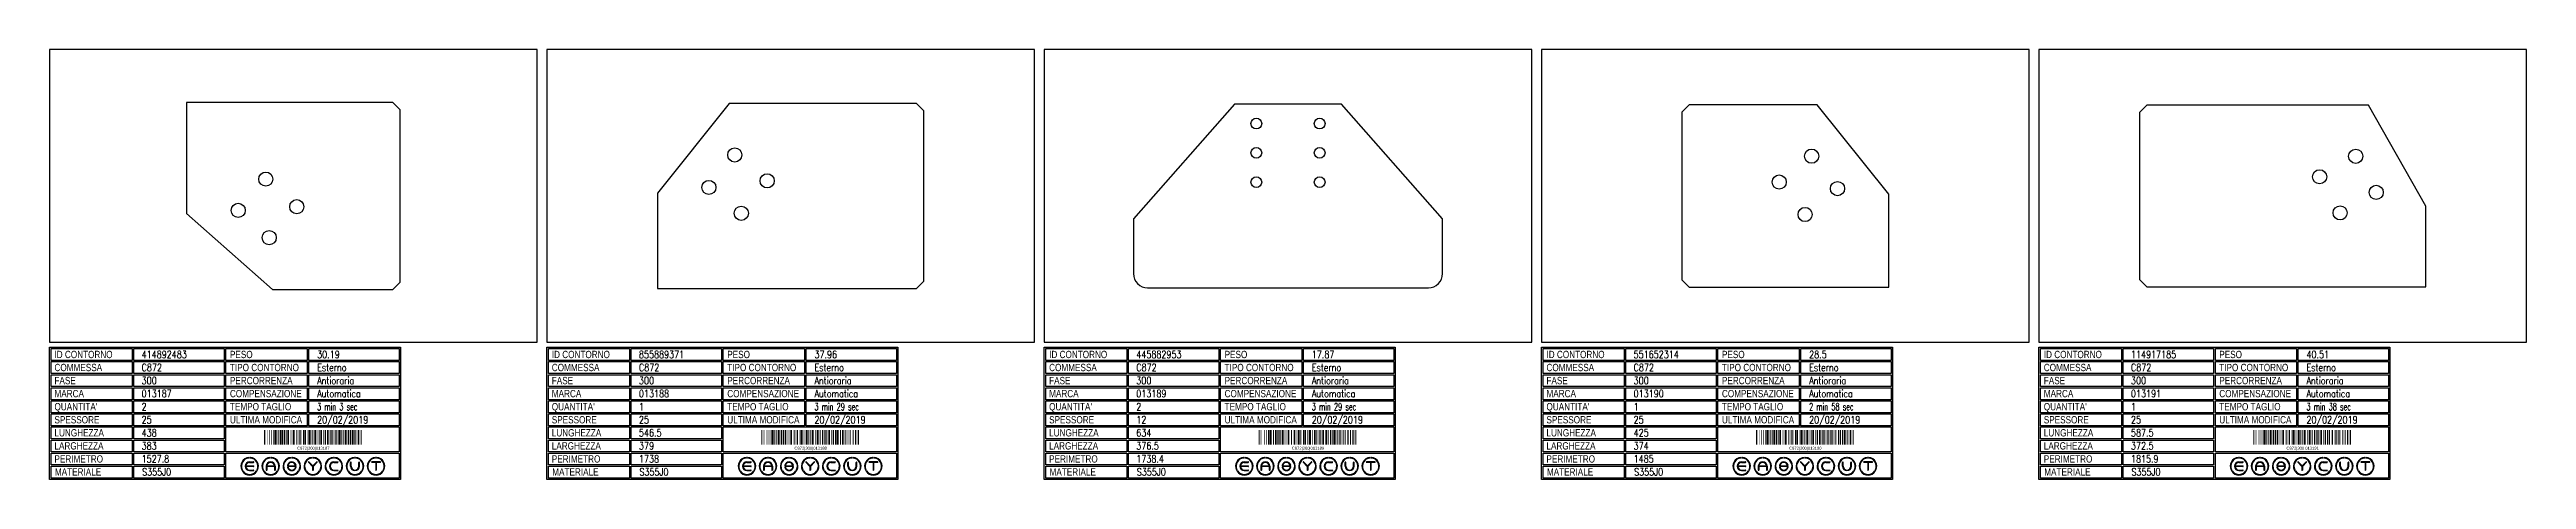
# Model space of a CAD drawing. Header units: millimetres. Extents: x 10000 to 55964, y 10000 to 31380.
# Drawn here: x 10000 to 15080, y 24973 to 25854 of the extents above; entities that cross this region are included whole.
import ezdxf
from ezdxf.enums import TextEntityAlignment as Align

# ---------------------------------------------------------------- set-up
doc = ezdxf.new("R2010")
doc.units = ezdxf.units.MM
doc.styles.add('EasyCutStyle', font='romans.shx', dxfattribs={"width": 0.8})
doc.styles.add('EasyCutStyle1', font='arial.ttf', dxfattribs={"width": 0.8})
doc.styles.get("Standard").update_dxf_attribs({"font": 'arial.ttf'})

# ---------------------------------------------------------------- blocks, each defined once
blk = doc.blocks.new('BlockShape01')
at = {"color": 253}
blk.add_lwpolyline([(0, 0), (720, 0), (720, -271), (0, -271)], close=True, dxfattribs=at)
at = {"color": 2}
for points in [[(3, -2.9), (169.3, -2.9), (169.3, -27.3), (3, -27.3)], [(3, -2.9), (169.3, -2.9), (169.3, -27.3), (3, -27.3)], [(3, -29.6), (169.3, -29.6), (169.3, -54), (3, -54)], [(361.9, -2.9), (528.3, -2.9), (528.3, -27.3), (361.9, -27.3)], [(361.9, -29.6), (528.3, -29.6), (528.3, -54), (361.9, -54)], [(3, -56.4), (169.3, -56.4), (169.3, -80.8), (3, -80.8)], [(3, -83.1), (169.3, -83.1), (169.3, -107.6), (3, -107.6)], [(361.9, -56.4), (528.3, -56.4), (528.3, -80.8), (361.9, -80.8)], [(361.9, -83.1), (528.3, -83.1), (528.3, -107.6), (361.9, -107.6)], [(3, -109.9), (169.3, -109.9), (169.3, -134.3), (3, -134.3)], [(3, -136.7), (169.3, -136.7), (169.3, -161.1), (3, -161.1)], [(361.9, -109.9), (528.3, -109.9), (528.3, -134.3), (361.9, -134.3)], [(361.9, -136.7), (528.3, -136.7), (528.3, -161.1), (361.9, -161.1)], [(3, -163.4), (169.3, -163.4), (169.3, -187.9), (3, -187.9)], [(3, -190.2), (169.3, -190.2), (169.3, -214.6), (3, -214.6)], [(3, -217), (169.3, -217), (169.3, -241.4), (3, -241.4)], [(3, -243.7), (169.3, -243.7), (169.3, -268.1), (3, -268.1)]]:
    blk.add_lwpolyline(points, close=True, dxfattribs=at)
at = {"color": 1}
for points in [[(172.7, -2.9), (358.1, -2.9), (358.1, -27.3), (172.7, -27.3)], [(172.7, -29.6), (358.1, -29.6), (358.1, -54), (172.7, -54)], [(531.6, -2.9), (717, -2.9), (717, -27.3), (531.6, -27.3)], [(531.6, -29.6), (717, -29.6), (717, -54), (531.6, -54)], [(172.7, -56.4), (358.1, -56.4), (358.1, -80.8), (172.7, -80.8)], [(172.7, -83.1), (358.1, -83.1), (358.1, -107.6), (172.7, -107.6)], [(531.6, -56.4), (717, -56.4), (717, -80.8), (531.6, -80.8)], [(531.6, -83.1), (717, -83.1), (717, -107.6), (531.6, -107.6)], [(172.7, -109.9), (358.1, -109.9), (358.1, -134.3), (172.7, -134.3)], [(172.7, -136.7), (358.1, -136.7), (358.1, -161.1), (172.7, -161.1)], [(531.6, -109.9), (717, -109.9), (717, -134.3), (531.6, -134.3)], [(531.6, -136.7), (717, -136.7), (717, -161.1), (531.6, -161.1)], [(172.7, -163.4), (358.1, -163.4), (358.1, -187.9), (172.7, -187.9)], [(172.7, -190.2), (358.1, -190.2), (358.1, -214.6), (172.7, -214.6)], [(361.9, -163.4), (717, -163.4), (717, -214.6), (361.9, -214.6)], [(172.7, -217), (358.1, -217), (358.1, -241.4), (172.7, -241.4)], [(172.7, -243.7), (358.1, -243.7), (358.1, -268.1), (172.7, -268.1)], [(361.9, -217), (717, -217), (717, -268.1), (361.9, -268.1)]]:
    blk.add_lwpolyline(points, close=True, dxfattribs=at)
at = {"color": 161, "style": 'EasyCutStyle1', "width": 0.8}
for s, p in [('COMMESSA', (10.1, -49.1)), ('ID CONTORNO', (10.1, -22.4)), ('TIPO CONTORNO', (370, -49.1)), ('PESO', (370, -22.4)), ('FASE', (10.1, -75.9)), ('MARCA', (10.1, -102.6)), ('COMPENSAZIONE', (370, -102.6)), ('PERCORRENZA', (370, -75.9)), ("QUANTITA'", (10.1, -129.4)), ('SPESSORE', (10.1, -156.2)), ('TEMPO TAGLIO', (370, -129.4)), ('ULTIMA MODIFICA', (370, -156.2)), ('LUNGHEZZA', (10.1, -182.9)), ('LARGHEZZA', (10.1, -209.7)), ('PERIMETRO', (10.1, -236.5)), ('MATERIALE', (11, -263.2))]:
    blk.add_text(s, height=15, dxfattribs=at).set_placement(p)
at = {"style": 'EasyCutStyle'}
for tag, p, width in [('ORDERSHAPE', (188.9, -49.1), 0.8), ('IDSHAPE', (188.9, -22.4), 0.8), ('TYPESHAPE', (548.8, -49.1), 0.8), ('WEIGTHSHAPE', (548.8, -22.4), 0.8), ('PHASESHAPE', (188.9, -75.9), 0.8), ('MKSHAPE', (188.9, -102.6), 0.8), ('JOUSHAPE', (548.8, -75.9), 0.8), ('COMPSHAPE', (548.8, -102.6), 0.8), ('TKSHAPE', (188.9, -156.2), 0.8), ('QTASHAPE', (188.9, -129.4), 0.8), ('TIMECUTSHAPE', (548.8, -129.4), 0.65), ('LASTMODIFYSHAPE', (548.8, -156.2), 0.8), ('LENGTHSHAPE', (188.9, -182.9), 0.8), ('HEIGHTSHAPE', (188.9, -209.7), 0.8), ('PERIMETERSHAPE', (188.9, -236.5), 0.8), ('MATSHAPE', (189.8, -263.2), 0.8)]:
    blk.add_attdef(tag, p, '', height=15, dxfattribs=dict(at, width=width))
blk = doc.blocks.new('Logo')
for color, points in [(140, [(-144.9, -7.2, -1), (-145.9, -7.6, -0.520567), (-131.2, 17.9, -1), (-131.1, 16.9, 0.520567)]), (256, [(-121.7, 0.5), (-137.5, 0.5, -0.394366), (-129.6, 7.9), (-121.7, 7.9, 1), (-121.7, 9), (-129.6, 9, 1), (-129.6, -9), (-121.7, -9, 1), (-121.7, -7.9), (-129.6, -7.9, -0.394366), (-137.5, -0.5), (-121.7, -0.5, 1)]), (140, [(-114.3, -7.2, 1), (-113.3, -7.6, 0.520567), (-128, 17.9, 0.916853), (-128.2, 16.9, 0.043377), (-128.1, 16.9, -0.520567)]), (140, [(-101.7, -7.2, -1), (-102.7, -7.6, -0.520567), (-88, 17.9, -1), (-87.9, 16.9, 0.520567)]), (140, [(-71.1, -7.2, 1), (-70.1, -7.6, 0.520567), (-84.8, 17.9, 1), (-84.9, 16.9, -0.520567)]), (140, [(-58.5, -7.2, -1), (-59.5, -7.6, -0.520567), (-44.8, 17.9, -1), (-44.7, 16.9, 0.520567)]), (256, [(-36.6, -0.5, -0.486114), (-35.5, -1.9, -0.776377), (-50.9, -2, 1), (-51.9, -2.3, 0.776377), (-34.5, -2.1, 0.486114), (-36.6, 0.5), (-49.8, 0.5, -0.486114), (-50.9, 1.9, -0.776377), (-35.5, 2, 1), (-34.5, 2.3, 0.776377), (-51.9, 2.1, 0.486114), (-49.8, -0.5)]), (140, [(-27.9, -7.2, 1), (-26.9, -7.6, 0.520567), (-41.6, 17.9, 1), (-41.7, 16.9, -0.520567)]), (140, [(-15.3, -7.2, -1), (-16.3, -7.6, -0.520567), (-1.6, 17.9, -1), (-1.5, 16.9, 0.520567)]), (256, [(0, 0.8), (-8.1, 8.8, 1), (-8.8, 8.1), (-0.5, -0.2), (-0.5, -7.9, 1), (0.5, -7.9), (0.5, -0.2), (8.8, 8.1, 1), (8.1, 8.8)]), (140, [(15.3, -7.2, 1), (16.3, -7.6, 0.520567), (1.6, 17.9, 1), (1.5, 16.9, -0.520567)]), (140, [(27.9, -7.2, -1), (26.9, -7.6, -0.520567), (41.6, 17.9, -1), (41.7, 16.9, 0.520567)]), (256, [(43.2, -9), (51.1, -9, 1), (51.1, -7.9), (43.2, -7.9, -1), (43.2, 7.9), (51.1, 7.9, 1), (51.1, 9), (43.2, 9, 1)]), (140, [(58.5, -7.2, 1), (59.5, -7.6, 0.520567), (44.8, 17.9, 1), (44.7, 16.9, -0.520567)]), (140, [(71.1, -7.2, -1), (70.1, -7.6, -0.520567), (84.8, 17.9, -1), (84.9, 16.9, 0.520567)]), (256, [(78.5, 0), (78.5, 7.9, 1), (77.4, 7.9), (77.4, 0, 1), (95.4, 0), (95.4, 7.9, 1), (94.3, 7.9), (94.3, 0, -1)]), (140, [(101.7, -7.2, 1), (102.7, -7.6, 0.520567), (88, 17.9, 1), (87.9, 16.9, -0.520567)]), (140, [(114.3, -7.2, -1), (113.3, -7.6, -0.520567), (128, 17.9, -1), (128.1, 16.9, 0.520567)]), (256, [(121.1, 9, 1), (121.1, 7.9), (129.1, 7.9), (129.1, -7.9, 1), (130.1, -7.9), (130.1, 7.9), (138.1, 7.9, 1), (138.1, 9)]), (140, [(144.9, -7.2, 1), (145.9, -7.6, 0.520567), (131.2, 17.9, 1), (131.1, 16.9, -0.520567)]), (140, [(-114.9, -10.3, 1), (-115.7, -9.7, -0.520567), (-143.5, -9.7, 1), (-144.3, -10.3, 0.520567)]), (140, [(-71.7, -10.3, 1), (-72.5, -9.7, -0.520567), (-100.3, -9.7, 1), (-101.1, -10.3, 0.520567)]), (140, [(-28.5, -10.3, 1), (-29.3, -9.7, -0.520567), (-57.1, -9.7, 1), (-57.9, -10.3, 0.520567)]), (140, [(14.7, -10.3, 1), (13.9, -9.7, -0.520567), (-13.9, -9.7, 1), (-14.7, -10.3, 0.520567)]), (140, [(57.9, -10.3, 1), (57.1, -9.7, -0.520567), (29.3, -9.7, 1), (28.5, -10.3, 0.520567)]), (140, [(101.1, -10.3, 1), (100.3, -9.7, -0.520567), (72.5, -9.7, 1), (71.7, -10.3, 0.520567)]), (140, [(144.3, -10.3, 1), (143.5, -9.7, -0.520567), (115.7, -9.7, 1), (114.9, -10.3, 0.520567)])]:
    blk.add_hatch(color=color).paths.add_polyline_path(points)
h = blk.add_hatch(color=256)
h.paths.add_polyline_path([(-78.5, -0.5), (-78.5, -7.9, 1), (-77.4, -7.9), (-77.4, 0, 1), (-95.4, 0), (-95.4, -7.9, 1), (-94.3, -7.9), (-94.3, -0.5)])
h.paths.add_polyline_path([(-94.3, 0.5, -0.933992), (-78.5, 0.5)], flags=16)
for p, q in [((-121.7, 0.5), (-137.5, 0.5)), ((-129.6, 9), (-121.7, 9)), ((-129.6, 7.9), (-121.7, 7.9)), ((-95.4, 0), (-95.4, -7.9)), ((-78.5, 0.5), (-94.3, 0.5)), ((-77.4, 0), (-77.4, -7.9)), ((-36.6, 0.5), (-49.8, 0.5)), ((-0.5, -0.2), (-8.8, 8.1)), ((0, 0.8), (-8.1, 8.8)), ((0, 0.8), (8.1, 8.8)), ((0.5, -0.2), (8.8, 8.1)), ((43.2, 9), (51.1, 9)), ((43.2, 7.9), (51.1, 7.9)), ((77.4, 0), (77.4, 7.9)), ((78.5, 0), (78.5, 7.9)), ((94.3, 0), (94.3, 7.9)), ((95.4, 0), (95.4, 7.9)), ((138.1, 9), (121.1, 9)), ((129.1, 7.9), (121.1, 7.9)), ((129.1, 7.9), (129.1, -7.9)), ((130.1, 7.9), (130.1, -7.9)), ((138.1, 7.9), (130.1, 7.9)), ((-121.7, -0.5), (-137.5, -0.5)), ((-129.6, -7.9), (-121.7, -7.9)), ((-129.6, -9), (-121.7, -9)), ((-94.3, -0.5), (-94.3, -7.9)), ((-78.5, -0.5), (-94.3, -0.5)), ((-78.5, -0.5), (-78.5, -7.9)), ((-36.6, -0.5), (-49.8, -0.5)), ((-0.5, -0.2), (-0.5, -7.9)), ((0.5, -0.2), (0.5, -7.9)), ((43.2, -7.9), (51.1, -7.9)), ((43.2, -9), (51.1, -9))]:
    blk.add_line(p, q)
at = {"color": 140}
for centre, radius, start, end in [((-129.6, 0), 18, 95, 205), ((-129.6, 0), 16.9, 95, 205), ((-131.1, 17.4), 0.54, 275, 95), ((-128.1, 17.4), 0.54, 85, 265), ((-129.6, 0), 16.9, 335, 85), ((-129.6, 0), 18, 335, 85), ((-86.4, 0), 18, 95, 205), ((-86.4, 0), 16.9, 95, 205), ((-87.9, 17.4), 0.54, 275, 95), ((-84.9, 17.4), 0.54, 85, 265), ((-86.4, 0), 16.9, 335, 85), ((-86.4, 0), 18, 335, 85), ((-43.2, 0), 18, 95, 205), ((-43.2, 0), 16.9, 95, 205), ((-44.7, 17.4), 0.54, 275, 95), ((-41.7, 17.4), 0.54, 85, 265), ((-43.2, 0), 16.9, 335, 85), ((-43.2, 0), 18, 335, 85), ((0, 0), 18, 95, 205), ((0, 0), 16.9, 95, 205), ((-1.5, 17.4), 0.54, 275, 95), ((1.5, 17.4), 0.54, 85, 265), ((0, 0), 16.9, 335, 85), ((0, 0), 18, 335, 85), ((43.2, 0), 18, 95, 205), ((43.2, 0), 16.9, 95, 205), ((41.7, 17.4), 0.54, 275, 95), ((44.7, 17.4), 0.54, 85, 265), ((43.2, 0), 16.9, 335, 85), ((43.2, 0), 18, 335, 85), ((86.4, 0), 18, 95, 205), ((86.4, 0), 16.9, 95, 205), ((84.9, 17.4), 0.54, 275, 95), ((87.9, 17.4), 0.54, 85, 265), ((86.4, 0), 16.9, 335, 85), ((86.4, 0), 18, 335, 85), ((129.6, 0), 18, 95, 205), ((129.6, 0), 16.9, 95, 205), ((128.1, 17.4), 0.54, 275, 95), ((131.1, 17.4), 0.54, 85, 265), ((129.6, 0), 16.9, 335, 85), ((129.6, 0), 18, 335, 85), ((-145.4, -7.4), 0.54, 205, 25), ((-143.9, -10), 0.54, 35, 215), ((-129.6, 0), 18, 215, 325), ((-129.6, 0), 16.9, 215, 325), ((-115.3, -10), 0.54, 325, 145), ((-113.8, -7.4), 0.54, 155, 335), ((-102.2, -7.4), 0.54, 205, 25), ((-100.7, -10), 0.54, 35, 215), ((-86.4, 0), 18, 215, 325), ((-86.4, 0), 16.9, 215, 325), ((-72.1, -10), 0.54, 325, 145), ((-70.6, -7.4), 0.54, 155, 335), ((-59, -7.4), 0.54, 205, 25), ((-57.5, -10), 0.54, 35, 215), ((-43.2, 0), 18, 215, 325), ((-43.2, 0), 16.9, 215, 325), ((-28.9, -10), 0.54, 325, 145), ((-27.4, -7.4), 0.54, 155, 335), ((-15.8, -7.4), 0.54, 205, 25), ((-14.3, -10), 0.54, 35, 215), ((0, 0), 18, 215, 325), ((0, 0), 16.9, 215, 325), ((14.3, -10), 0.54, 325, 145), ((15.8, -7.4), 0.54, 155, 335), ((27.4, -7.4), 0.54, 205, 25), ((28.9, -10), 0.54, 35, 215), ((43.2, 0), 18, 215, 325), ((43.2, 0), 16.9, 215, 325), ((57.5, -10), 0.54, 325, 145), ((59, -7.4), 0.54, 155, 335), ((70.6, -7.4), 0.54, 205, 25), ((72.1, -10), 0.54, 35, 215), ((86.4, 0), 18, 215, 325), ((86.4, 0), 16.9, 215, 325), ((100.7, -10), 0.54, 325, 145), ((102.2, -7.4), 0.54, 155, 335), ((113.8, -7.4), 0.54, 205, 25), ((115.3, -10), 0.54, 35, 215), ((129.6, 0), 18, 215, 325), ((129.6, 0), 16.9, 215, 325), ((143.9, -10), 0.54, 325, 145), ((145.4, -7.4), 0.54, 155, 335)]:
    blk.add_arc(centre, radius, start, end, dxfattribs=at)
for centre, radius, start, end in [((-129.6, 0), 9, 90, 270), ((-129.6, 0), 7.92, 90, 176.0904), ((-121.7, 8.5), 0.54, 270, 90), ((-121.7, 0), 0.54, 270, 90), ((-86.4, 0), 9, 0, 180), ((-86.4, 0), 7.92, 3.9096, 176.0904), ((-49.8, 1.6), 2.16, 166.2998, 270), ((-43.2, 0), 9, 15, 166.2998), ((-43.2, 0), 7.92, 15, 166.2998), ((-49.8, 1.6), 1.08, 166.2998, 270), ((-36.6, -1.6), 2.16, 346.2998, 90), ((-35, 2.2), 0.54, 195, 15), ((-8.5, 8.5), 0.54, 45, 225), ((8.5, 8.5), 0.54, 315, 135), ((43.2, 0), 9, 90, 270), ((43.2, 0), 7.92, 90, 270), ((51.1, 8.5), 0.54, 270, 90), ((77.9, 7.9), 0.54, 0, 180), ((86.4, 0), 9, 180, 0), ((86.4, 0), 7.92, 180, 0), ((94.9, 7.9), 0.54, 0, 180), ((121.1, 8.5), 0.54, 90, 270), ((138.1, 8.5), 0.54, 270, 90), ((-129.6, 0), 7.92, 183.9096, 270), ((-121.7, -8.5), 0.54, 270, 90), ((-94.9, -7.9), 0.54, 180, 0), ((-77.9, -7.9), 0.54, 180, 0), ((-51.4, -2.2), 0.54, 15, 195), ((-43.2, 0), 9, 195, 346.2998), ((-43.2, 0), 7.92, 195, 346.2998), ((-36.6, -1.6), 1.08, 346.2998, 90), ((0, -7.9), 0.54, 180, 0), ((51.1, -8.5), 0.54, 270, 90), ((129.6, -7.9), 0.54, 180, 0)]:
    blk.add_arc(centre, radius, start, end)
blk = doc.blocks.new('414892483_128', base_point=(259, -328.5))
at = {"linetype": 'Continuous'}
for points, const_width in [([(260, -328.5), (260, -298.5)], 2), ([(262.5, -328.5), (262.5, -298.5)], 1), ([(265.5, -328.5), (265.5, -298.5)], 1), ([(270.5, -328.5), (270.5, -298.5)], 1), ([(274.5, -328.5), (274.5, -298.5)], 1), ([(279, -328.5), (279, -298.5)], 2), ([(282.5, -328.5), (282.5, -298.5)], 3), ([(285.5, -328.5), (285.5, -298.5)], 1), ([(289, -328.5), (289, -298.5)], 2), ([(293.5, -328.5), (293.5, -298.5)], 3), ([(297, -328.5), (297, -298.5)], 2), ([(300.5, -328.5), (300.5, -298.5)], 3), ([(304, -328.5), (304, -298.5)], 2), ([(308.5, -328.5), (308.5, -298.5)], 3), ([(312.5, -328.5), (312.5, -298.5)], 1), ([(314.5, -328.5), (314.5, -298.5)], 1), ([(316.5, -328.5), (316.5, -298.5)], 1), ([(320, -328.5), (320, -298.5)], 4), ([(326, -328.5), (326, -298.5)], 2), ([(329.5, -328.5), (329.5, -298.5)], 1), ([(332.5, -328.5), (332.5, -298.5)], 3), ([(336.5, -328.5), (336.5, -298.5)], 1), ([(340.5, -328.5), (340.5, -298.5)], 3), ([(344, -328.5), (344, -298.5)], 2), ([(347.5, -328.5), (347.5, -298.5)], 1), ([(351.5, -328.5), (351.5, -298.5)], 3), ([(355, -328.5), (355, -298.5)], 2), ([(358.5, -328.5), (358.5, -298.5)], 1), ([(360.5, -328.5), (360.5, -298.5)], 1), ([(364, -328.5), (364, -298.5)], 4), ([(369.5, -328.5), (369.5, -298.5)], 1), ([(373.5, -328.5), (373.5, -298.5)], 3), ([(377, -328.5), (377, -298.5)], 2), ([(380.5, -328.5), (380.5, -298.5)], 1), ([(384.5, -328.5), (384.5, -298.5)], 3), ([(389, -328.5), (389, -298.5)], 2), ([(392, -328.5), (392, -298.5)], 2), ([(395.5, -328.5), (395.5, -298.5)], 1), ([(398.5, -328.5), (398.5, -298.5)], 3), ([(402.5, -328.5), (402.5, -298.5)], 1), ([(406.5, -328.5), (406.5, -298.5)], 3), ([(411, -328.5), (411, -298.5)], 2), ([(414.5, -328.5), (414.5, -298.5)], 3), ([(417.5, -328.5), (417.5, -298.5)], 1), ([(421, -328.5), (421, -298.5)], 2), ([(425.5, -328.5), (425.5, -298.5)], 3), ([(429, -328.5), (429, -298.5)], 2), ([(432.5, -328.5), (432.5, -298.5)], 3), ([(436.5, -328.5), (436.5, -298.5)], 3), ([(440.5, -328.5), (440.5, -298.5)], 3), ([(444, -328.5), (444, -298.5)], 2), ([(447, -328.5), (447, -298.5)], 2), ([(452.5, -328.5), (452.5, -298.5)], 3), ([(455.5, -328.5), (455.5, -298.5)], 1), ([(458, -328.5), (458, -298.5)], 2)]:
    blk.add_lwpolyline(points, dxfattribs=dict(at, const_width=const_width))
blk.add_text('C872|300|013187', height=6).set_placement((360, -339), align=Align.CENTER)
blk = doc.blocks.new('855889371_128', base_point=(313.25, -330.5))
at = {"linetype": 'Continuous'}
for points, const_width in [([(314.25, -330.5), (314.25, -300.5)], 2), ([(316.75, -330.5), (316.75, -300.5)], 1), ([(319.75, -330.5), (319.75, -300.5)], 1), ([(324.75, -330.5), (324.75, -300.5)], 1), ([(328.75, -330.5), (328.75, -300.5)], 1), ([(333.25, -330.5), (333.25, -300.5)], 2), ([(336.75, -330.5), (336.75, -300.5)], 3), ([(339.75, -330.5), (339.75, -300.5)], 1), ([(343.25, -330.5), (343.25, -300.5)], 2), ([(347.75, -330.5), (347.75, -300.5)], 3), ([(351.25, -330.5), (351.25, -300.5)], 2), ([(354.75, -330.5), (354.75, -300.5)], 3), ([(358.25, -330.5), (358.25, -300.5)], 2), ([(362.75, -330.5), (362.75, -300.5)], 3), ([(366.75, -330.5), (366.75, -300.5)], 1), ([(368.75, -330.5), (368.75, -300.5)], 1), ([(370.75, -330.5), (370.75, -300.5)], 1), ([(374.25, -330.5), (374.25, -300.5)], 4), ([(380.25, -330.5), (380.25, -300.5)], 2), ([(383.75, -330.5), (383.75, -300.5)], 1), ([(386.75, -330.5), (386.75, -300.5)], 3), ([(390.75, -330.5), (390.75, -300.5)], 1), ([(394.75, -330.5), (394.75, -300.5)], 3), ([(398.25, -330.5), (398.25, -300.5)], 2), ([(401.75, -330.5), (401.75, -300.5)], 1), ([(405.75, -330.5), (405.75, -300.5)], 3), ([(409.25, -330.5), (409.25, -300.5)], 2), ([(412.75, -330.5), (412.75, -300.5)], 1), ([(414.75, -330.5), (414.75, -300.5)], 1), ([(418.25, -330.5), (418.25, -300.5)], 4), ([(423.75, -330.5), (423.75, -300.5)], 1), ([(427.75, -330.5), (427.75, -300.5)], 3), ([(431.25, -330.5), (431.25, -300.5)], 2), ([(434.75, -330.5), (434.75, -300.5)], 1), ([(438.75, -330.5), (438.75, -300.5)], 3), ([(443.25, -330.5), (443.25, -300.5)], 2), ([(446.25, -330.5), (446.25, -300.5)], 2), ([(449.75, -330.5), (449.75, -300.5)], 1), ([(452.75, -330.5), (452.75, -300.5)], 3), ([(456.75, -330.5), (456.75, -300.5)], 1), ([(460.75, -330.5), (460.75, -300.5)], 3), ([(465.25, -330.5), (465.25, -300.5)], 2), ([(468.75, -330.5), (468.75, -300.5)], 3), ([(471.75, -330.5), (471.75, -300.5)], 1), ([(475.25, -330.5), (475.25, -300.5)], 2), ([(479.75, -330.5), (479.75, -300.5)], 3), ([(482.75, -330.5), (482.75, -300.5)], 1), ([(486.25, -330.5), (486.25, -300.5)], 2), ([(489.75, -330.5), (489.75, -300.5)], 1), ([(491.75, -330.5), (491.75, -300.5)], 1), ([(495.25, -330.5), (495.25, -300.5)], 2), ([(501.25, -330.5), (501.25, -300.5)], 2), ([(506.75, -330.5), (506.75, -300.5)], 3), ([(509.75, -330.5), (509.75, -300.5)], 1), ([(512.25, -330.5), (512.25, -300.5)], 2)]:
    blk.add_lwpolyline(points, dxfattribs=dict(at, const_width=const_width))
blk.add_text('C872|300|013188', height=6).set_placement((414.25, -341), align=Align.CENTER)
blk = doc.blocks.new('445882953_128', base_point=(357, -331.75))
at = {"linetype": 'Continuous'}
for points, const_width in [([(358, -331.75), (358, -301.75)], 2), ([(360.5, -331.75), (360.5, -301.75)], 1), ([(363.5, -331.75), (363.5, -301.75)], 1), ([(368.5, -331.75), (368.5, -301.75)], 1), ([(372.5, -331.75), (372.5, -301.75)], 1), ([(377, -331.75), (377, -301.75)], 2), ([(380.5, -331.75), (380.5, -301.75)], 3), ([(383.5, -331.75), (383.5, -301.75)], 1), ([(387, -331.75), (387, -301.75)], 2), ([(391.5, -331.75), (391.5, -301.75)], 3), ([(395, -331.75), (395, -301.75)], 2), ([(398.5, -331.75), (398.5, -301.75)], 3), ([(402, -331.75), (402, -301.75)], 2), ([(406.5, -331.75), (406.5, -301.75)], 3), ([(410.5, -331.75), (410.5, -301.75)], 1), ([(412.5, -331.75), (412.5, -301.75)], 1), ([(414.5, -331.75), (414.5, -301.75)], 1), ([(418, -331.75), (418, -301.75)], 4), ([(424, -331.75), (424, -301.75)], 2), ([(427.5, -331.75), (427.5, -301.75)], 1), ([(430.5, -331.75), (430.5, -301.75)], 3), ([(434.5, -331.75), (434.5, -301.75)], 1), ([(438.5, -331.75), (438.5, -301.75)], 3), ([(442, -331.75), (442, -301.75)], 2), ([(445.5, -331.75), (445.5, -301.75)], 1), ([(449.5, -331.75), (449.5, -301.75)], 3), ([(453, -331.75), (453, -301.75)], 2), ([(456.5, -331.75), (456.5, -301.75)], 1), ([(458.5, -331.75), (458.5, -301.75)], 1), ([(462, -331.75), (462, -301.75)], 4), ([(467.5, -331.75), (467.5, -301.75)], 1), ([(471.5, -331.75), (471.5, -301.75)], 3), ([(475, -331.75), (475, -301.75)], 2), ([(478.5, -331.75), (478.5, -301.75)], 1), ([(482.5, -331.75), (482.5, -301.75)], 3), ([(487, -331.75), (487, -301.75)], 2), ([(490, -331.75), (490, -301.75)], 2), ([(493.5, -331.75), (493.5, -301.75)], 1), ([(496.5, -331.75), (496.5, -301.75)], 3), ([(500.5, -331.75), (500.5, -301.75)], 1), ([(504.5, -331.75), (504.5, -301.75)], 3), ([(509, -331.75), (509, -301.75)], 2), ([(512.5, -331.75), (512.5, -301.75)], 3), ([(515.5, -331.75), (515.5, -301.75)], 1), ([(519, -331.75), (519, -301.75)], 2), ([(523.5, -331.75), (523.5, -301.75)], 3), ([(527.5, -331.75), (527.5, -301.75)], 1), ([(530, -331.75), (530, -301.75)], 2), ([(534, -331.75), (534, -301.75)], 2), ([(539.5, -331.75), (539.5, -301.75)], 1), ([(541.5, -331.75), (541.5, -301.75)], 1), ([(545, -331.75), (545, -301.75)], 2), ([(550.5, -331.75), (550.5, -301.75)], 3), ([(553.5, -331.75), (553.5, -301.75)], 1), ([(556, -331.75), (556, -301.75)], 2)]:
    blk.add_lwpolyline(points, dxfattribs=dict(at, const_width=const_width))
blk.add_text('C872|300|013189', height=6).set_placement((458, -342.25), align=Align.CENTER)
blk = doc.blocks.new('551652314_128', base_point=(252.5, -333))
at = {"linetype": 'Continuous'}
for points, const_width in [([(253.5, -333), (253.5, -303)], 2), ([(256, -333), (256, -303)], 1), ([(259, -333), (259, -303)], 1), ([(264, -333), (264, -303)], 1), ([(268, -333), (268, -303)], 1), ([(272.5, -333), (272.5, -303)], 2), ([(276, -333), (276, -303)], 3), ([(279, -333), (279, -303)], 1), ([(282.5, -333), (282.5, -303)], 2), ([(287, -333), (287, -303)], 3), ([(290.5, -333), (290.5, -303)], 2), ([(294, -333), (294, -303)], 3), ([(297.5, -333), (297.5, -303)], 2), ([(302, -333), (302, -303)], 3), ([(306, -333), (306, -303)], 1), ([(308, -333), (308, -303)], 1), ([(310, -333), (310, -303)], 1), ([(313.5, -333), (313.5, -303)], 4), ([(319.5, -333), (319.5, -303)], 2), ([(323, -333), (323, -303)], 1), ([(326, -333), (326, -303)], 3), ([(330, -333), (330, -303)], 1), ([(334, -333), (334, -303)], 3), ([(337.5, -333), (337.5, -303)], 2), ([(341, -333), (341, -303)], 1), ([(345, -333), (345, -303)], 3), ([(348.5, -333), (348.5, -303)], 2), ([(352, -333), (352, -303)], 1), ([(354, -333), (354, -303)], 1), ([(357.5, -333), (357.5, -303)], 4), ([(363, -333), (363, -303)], 1), ([(367, -333), (367, -303)], 3), ([(370.5, -333), (370.5, -303)], 2), ([(374, -333), (374, -303)], 1), ([(378, -333), (378, -303)], 3), ([(382.5, -333), (382.5, -303)], 2), ([(385.5, -333), (385.5, -303)], 2), ([(389, -333), (389, -303)], 1), ([(392, -333), (392, -303)], 3), ([(396, -333), (396, -303)], 1), ([(400, -333), (400, -303)], 3), ([(404.5, -333), (404.5, -303)], 2), ([(408, -333), (408, -303)], 3), ([(412, -333), (412, -303)], 1), ([(414.5, -333), (414.5, -303)], 2), ([(418, -333), (418, -303)], 1), ([(422, -333), (422, -303)], 3), ([(425.5, -333), (425.5, -303)], 2), ([(430, -333), (430, -303)], 3), ([(434.5, -333), (434.5, -303)], 4), ([(438, -333), (438, -303)], 1), ([(440.5, -333), (440.5, -303)], 2), ([(446, -333), (446, -303)], 3), ([(449, -333), (449, -303)], 1), ([(451.5, -333), (451.5, -303)], 2)]:
    blk.add_lwpolyline(points, dxfattribs=dict(at, const_width=const_width))
blk.add_text('C872|300|013190', height=6).set_placement((353.5, -343.5), align=Align.CENTER)
blk = doc.blocks.new('114917185_128', base_point=(333.75, -333.75))
at = {"linetype": 'Continuous'}
for points, const_width in [([(334.75, -333.75), (334.75, -303.75)], 2), ([(337.25, -333.75), (337.25, -303.75)], 1), ([(340.25, -333.75), (340.25, -303.75)], 1), ([(345.25, -333.75), (345.25, -303.75)], 1), ([(349.25, -333.75), (349.25, -303.75)], 1), ([(353.75, -333.75), (353.75, -303.75)], 2), ([(357.25, -333.75), (357.25, -303.75)], 3), ([(360.25, -333.75), (360.25, -303.75)], 1), ([(363.75, -333.75), (363.75, -303.75)], 2), ([(368.25, -333.75), (368.25, -303.75)], 3), ([(371.75, -333.75), (371.75, -303.75)], 2), ([(375.25, -333.75), (375.25, -303.75)], 3), ([(378.75, -333.75), (378.75, -303.75)], 2), ([(383.25, -333.75), (383.25, -303.75)], 3), ([(387.25, -333.75), (387.25, -303.75)], 1), ([(389.25, -333.75), (389.25, -303.75)], 1), ([(391.25, -333.75), (391.25, -303.75)], 1), ([(394.75, -333.75), (394.75, -303.75)], 4), ([(400.75, -333.75), (400.75, -303.75)], 2), ([(404.25, -333.75), (404.25, -303.75)], 1), ([(407.25, -333.75), (407.25, -303.75)], 3), ([(411.25, -333.75), (411.25, -303.75)], 1), ([(415.25, -333.75), (415.25, -303.75)], 3), ([(418.75, -333.75), (418.75, -303.75)], 2), ([(422.25, -333.75), (422.25, -303.75)], 1), ([(426.25, -333.75), (426.25, -303.75)], 3), ([(429.75, -333.75), (429.75, -303.75)], 2), ([(433.25, -333.75), (433.25, -303.75)], 1), ([(435.25, -333.75), (435.25, -303.75)], 1), ([(438.75, -333.75), (438.75, -303.75)], 4), ([(444.25, -333.75), (444.25, -303.75)], 1), ([(448.25, -333.75), (448.25, -303.75)], 3), ([(451.75, -333.75), (451.75, -303.75)], 2), ([(455.25, -333.75), (455.25, -303.75)], 1), ([(459.25, -333.75), (459.25, -303.75)], 3), ([(463.75, -333.75), (463.75, -303.75)], 2), ([(466.75, -333.75), (466.75, -303.75)], 2), ([(470.25, -333.75), (470.25, -303.75)], 1), ([(473.25, -333.75), (473.25, -303.75)], 3), ([(477.25, -333.75), (477.25, -303.75)], 1), ([(481.25, -333.75), (481.25, -303.75)], 3), ([(485.75, -333.75), (485.75, -303.75)], 2), ([(489.25, -333.75), (489.25, -303.75)], 3), ([(493.25, -333.75), (493.25, -303.75)], 1), ([(495.75, -333.75), (495.75, -303.75)], 2), ([(499.25, -333.75), (499.25, -303.75)], 1), ([(503.25, -333.75), (503.25, -303.75)], 3), ([(507.75, -333.75), (507.75, -303.75)], 2), ([(510.75, -333.75), (510.75, -303.75)], 2), ([(516.25, -333.75), (516.25, -303.75)], 1), ([(519.25, -333.75), (519.25, -303.75)], 1), ([(521.75, -333.75), (521.75, -303.75)], 2), ([(527.25, -333.75), (527.25, -303.75)], 3), ([(530.25, -333.75), (530.25, -303.75)], 1), ([(532.75, -333.75), (532.75, -303.75)], 2)]:
    blk.add_lwpolyline(points, dxfattribs=dict(at, const_width=const_width))
blk.add_text('C872|300|013191', height=6).set_placement((434.75, -344.25), align=Align.CENTER)

msp = doc.modelspace()

# ---------------------------------------------------------------- linework, layer by layer
for p, q in [((11000, 25854), (10000, 25854)), ((10000, 25854), (10000, 25254)), ((11000, 25254), (11000, 25854)), ((12020, 25854), (11020, 25854)), ((11020, 25854), (11020, 25254)), ((12020, 25254), (12020, 25854)), ((13040, 25854), (12040, 25854)), ((12040, 25854), (12040, 25254)), ((13040, 25254), (13040, 25854)), ((14060, 25854), (13060, 25854)), ((13060, 25854), (13060, 25254)), ((14060, 25254), (14060, 25854)), ((15080, 25854), (14080, 25854)), ((14080, 25854), (14080, 25254)), ((15080, 25254), (15080, 25854)), ((10000, 25254), (11000, 25254)), ((11020, 25254), (12020, 25254)), ((12040, 25254), (13040, 25254)), ((13060, 25254), (14060, 25254)), ((14080, 25254), (15080, 25254))]:
    msp.add_line(p, q)
at = {"color": 2}
for points in [[(10457, 25362.5), (10704, 25362.5), (10719, 25377.5), (10719, 25730.5), (10704, 25745.5), (10281, 25745.5), (10281, 25518)], [(11246.8, 25364.5), (11778.3, 25364.5), (11793.3, 25379.5), (11793.3, 25728.5), (11778.3, 25743.5), (11393.8, 25743.5), (11246.8, 25560)], [(13362.5, 25367), (13772.5, 25367), (13772.5, 25557.5), (13625.5, 25741), (13362.5, 25741), (13347.5, 25726), (13347.5, 25382)], [(14301.3, 25367.8), (14873.8, 25367.8), (14873.8, 25532.8), (14756.3, 25740.3), (14301.3, 25740.3), (14286.3, 25725.3), (14286.3, 25382.8)]]:
    msp.add_lwpolyline(points, close=True, dxfattribs=at)
msp.add_lwpolyline([(12828, 25365.8, 0.414214), (12857, 25394.8), (12857, 25507.3), (12650, 25742.3), (12430, 25742.3), (12223, 25507.3), (12223, 25394.8, 0.414214), (12252, 25365.8)], format="xyb", close=True, dxfattribs=at)
at = {"color": 4}
for centre, radius in [((12475, 25702.3), 11), ((12605, 25702.3), 11), ((11405.3, 25638), 14.5), ((12475, 25642.3), 11), ((12605, 25642.3), 11), ((13614, 25635.5), 14.5), ((14655.8, 25593.3), 14.5), ((14729.8, 25635.3), 14.5), ((10443.5, 25588.5), 14.5), ((11352.3, 25571.5), 14.5), ((11471.8, 25585), 14.5), ((12475, 25582.3), 11), ((12605, 25582.3), 11), ((13547.5, 25582.5), 14.5), ((13667, 25569), 14.5), ((14771.8, 25561.3), 14.5), ((10387, 25524.5), 14.5), ((10507, 25532), 14.5), ((11418.8, 25518.5), 14.5), ((13600.5, 25516), 14.5), ((14697.8, 25519.3), 14.5), ((10450.5, 25468.5), 14.5)]:
    msp.add_circle(centre, radius, dxfattribs=at)

# ---------------------------------------------------------------- block references
for p, values in [((10000, 25244), {'IDSHAPE': '414892483', 'ORDERSHAPE': 'C872', 'PHASESHAPE': '300', 'MKSHAPE': '013187', 'TKSHAPE': '25', 'LENGTHSHAPE': '438', 'HEIGHTSHAPE': '383', 'MATSHAPE': 'S355J0', 'LASTMODIFYSHAPE': '20/02/2019', 'PERIMETERSHAPE': '1527.8', 'WEIGTHSHAPE': '30.19', 'TYPESHAPE': 'Esterno', 'JOUSHAPE': 'Antioraria', 'COMPSHAPE': 'Automatica', 'TIMECUTSHAPE': '3 min 3 sec', 'QTASHAPE': '2'}), ((11020, 25244), {'IDSHAPE': '855889371', 'ORDERSHAPE': 'C872', 'PHASESHAPE': '300', 'MKSHAPE': '013188', 'TKSHAPE': '25', 'LENGTHSHAPE': '546.5', 'HEIGHTSHAPE': '379', 'MATSHAPE': 'S355J0', 'LASTMODIFYSHAPE': '20/02/2019', 'PERIMETERSHAPE': '1738', 'WEIGTHSHAPE': '37.96', 'TYPESHAPE': 'Esterno', 'JOUSHAPE': 'Antioraria', 'COMPSHAPE': 'Automatica', 'TIMECUTSHAPE': '3 min 29 sec', 'QTASHAPE': '1'}), ((12040, 25244), {'IDSHAPE': '445882953', 'ORDERSHAPE': 'C872', 'PHASESHAPE': '300', 'MKSHAPE': '013189', 'TKSHAPE': '12', 'LENGTHSHAPE': '634', 'HEIGHTSHAPE': '376.5', 'MATSHAPE': 'S355J0', 'LASTMODIFYSHAPE': '20/02/2019', 'PERIMETERSHAPE': '1738.4', 'WEIGTHSHAPE': '17.87', 'TYPESHAPE': 'Esterno', 'JOUSHAPE': 'Antioraria', 'COMPSHAPE': 'Automatica', 'TIMECUTSHAPE': '3 min 29 sec', 'QTASHAPE': '2'}), ((13060, 25244), {'IDSHAPE': '551652314', 'ORDERSHAPE': 'C872', 'PHASESHAPE': '300', 'MKSHAPE': '013190', 'TKSHAPE': '25', 'LENGTHSHAPE': '425', 'HEIGHTSHAPE': '374', 'MATSHAPE': 'S355J0', 'LASTMODIFYSHAPE': '20/02/2019', 'PERIMETERSHAPE': '1485', 'WEIGTHSHAPE': '28.5', 'TYPESHAPE': 'Esterno', 'JOUSHAPE': 'Antioraria', 'COMPSHAPE': 'Automatica', 'TIMECUTSHAPE': '2 min 58 sec', 'QTASHAPE': '1'}), ((14080, 25244), {'IDSHAPE': '114917185', 'ORDERSHAPE': 'C872', 'PHASESHAPE': '300', 'MKSHAPE': '013191', 'TKSHAPE': '25', 'LENGTHSHAPE': '587.5', 'HEIGHTSHAPE': '372.5', 'MATSHAPE': 'S355J0', 'LASTMODIFYSHAPE': '20/02/2019', 'PERIMETERSHAPE': '1815.9', 'WEIGTHSHAPE': '40.51', 'TYPESHAPE': 'Esterno', 'JOUSHAPE': 'Antioraria', 'COMPSHAPE': 'Automatica', 'TIMECUTSHAPE': '3 min 38 sec', 'QTASHAPE': '1'})]:
    msp.add_blockref('BlockShape01', p).add_auto_attribs(values)
for name, p in [('414892483_128', (10440, 25044.5)), ('855889371_128', (11460, 25044.5)), ('445882953_128', (12480, 25044.5)), ('551652314_128', (13500, 25044.5)), ('114917185_128', (14520, 25044.5)), ('Logo', (10540, 25000)), ('Logo', (11560, 25000)), ('Logo', (12580, 25000)), ('Logo', (13600, 25000)), ('Logo', (14620, 25000))]:
    msp.add_blockref(name, p)

doc.saveas('drawing.dxf')
